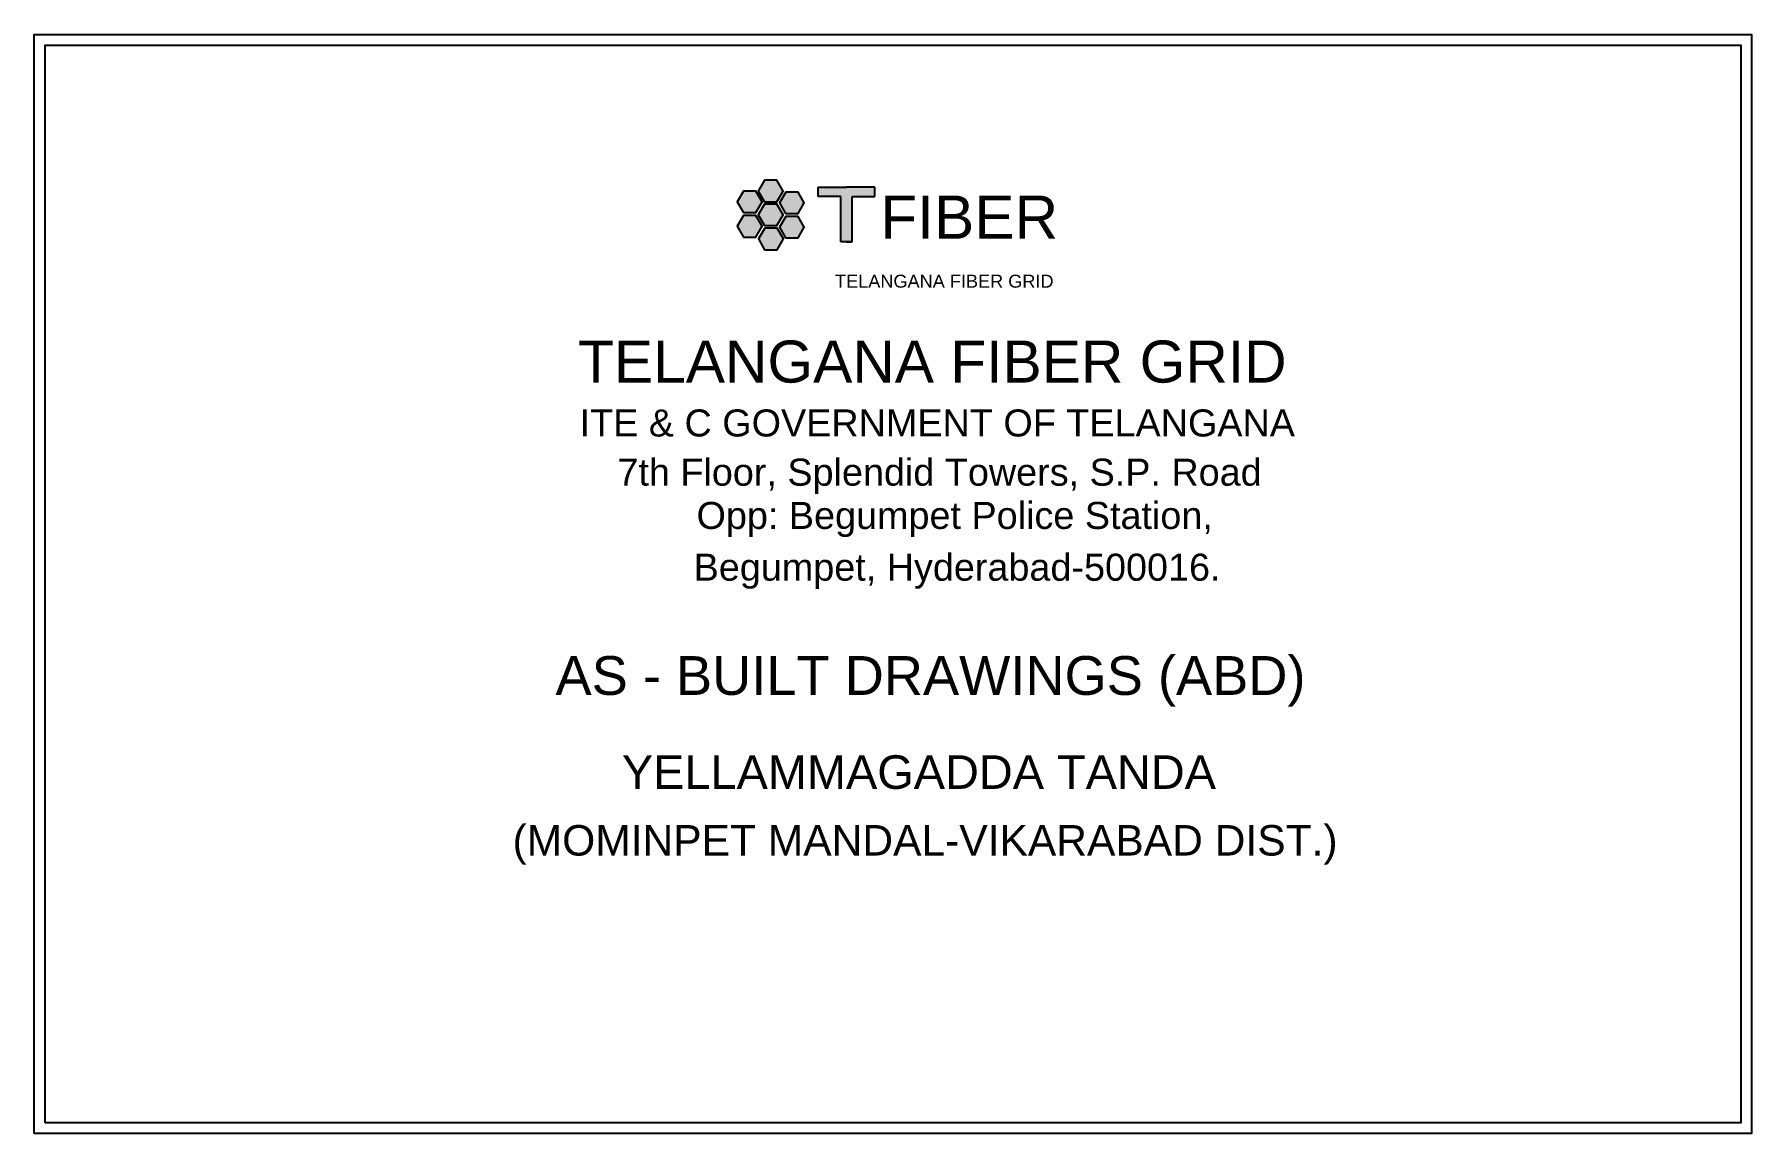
# Model space of a CAD drawing. Header units: inches. Extents: x 1464 to 5135, y 693 to 1291.
# Drawn here: x 1463.6 to 1860.7, y 862.5 to 1116.5 of the extents above; entities that cross this region are included whole.
import ezdxf
from ezdxf.enums import TextEntityAlignment as Align

# ---------------------------------------------------------------- set-up
doc = ezdxf.new("R2010")
doc.units = ezdxf.units.IN
doc.header["$MEASUREMENT"] = 0
doc.layers.add('Asbuilt_title', color=7, linetype='Continuous')
doc.layers.add('ROW', color=5, linetype='Continuous')
doc.styles.add('200', font='swisse.ttf')
doc.styles.get("Standard").update_dxf_attribs({"font": 'arial.ttf'})

msp = doc.modelspace()

# ---------------------------------------------------------------- texts
at = {"color": 18, "true_color": 0x000000}
msp.add_text('FIBER', height=10, dxfattribs=at).set_placement((1659.2, 1069.28))
at = {"color": 252, "true_color": 0x939598}
msp.add_text('TELANGANA FIBER GRID', height=3, dxfattribs=at).set_placement((1648.73, 1057.99))
at = {"layer": 'ROW', "color": 5, "style": '200'}
for s, height, p in [(' TELANGANA FIBER GRID', 9.7276, (1669.34, 1040.91)), ('ITE & C GOVERNMENT OF TELANGANA', 6.25, (1672.38, 1026.72)), ('7th Floor, Splendid Towers, S.P. Road', 6.25, (1672.9, 1015.35)), ('Opp: Begumpet Police Station,', 6.25, (1676.4, 1005.35)), ('Begumpet, Hyderabad-500016.', 6.25, (1676.95, 993.39))]:
    msp.add_text(s, height=height, dxfattribs=at).set_placement(p, align=Align.MIDDLE_CENTER)
at = {"layer": 'ROW', "color": 6, "style": '200'}
msp.add_text('AS - BUILT DRAWINGS (ABD) ', height=8.9745, dxfattribs=at).set_placement((1672.55, 968.35), align=Align.MIDDLE_CENTER)
at = {"layer": 'ROW', "color": 1, "style": '200'}
for s, height, p in [('YELLAMMAGADDA TANDA', 7.7624, (1668.13, 946.03)), ('(MOMINPET MANDAL-VIKARABAD DIST.)', 7.0435, (1669.55, 930.26))]:
    msp.add_text(s, height=height, dxfattribs=at).set_placement(p, align=Align.MIDDLE_CENTER)

# ---------------------------------------------------------------- hatches: boundary and pattern name
h = msp.add_hatch(color=256)
h.set_gradient(color1=(102, 0, 204), color2=(102, 0, 204), tint=1)
h.paths.add_polyline_path([(1635.3, 1072.32), (1636.74, 1074.81), (1635.31, 1077.3), (1632.44, 1077.3), (1630.99, 1074.82), (1632.42, 1072.33)])
h.paths.add_polyline_path([(1635.3, 1077.83), (1636.74, 1080.31), (1635.31, 1082.8), (1632.44, 1082.81), (1630.99, 1080.33), (1632.42, 1077.84)])
h.paths.add_polyline_path([(1626.11, 1077.84), (1627.54, 1075.35), (1630.41, 1075.35), (1631.85, 1077.83), (1630.42, 1080.32), (1627.55, 1080.33)])
h.paths.add_polyline_path([(1627.54, 1069.69), (1630.41, 1069.68), (1631.85, 1072.17), (1630.42, 1074.66), (1627.55, 1074.66), (1626.11, 1072.18)])
h.paths.add_polyline_path([(1631.03, 1069.25), (1632.46, 1066.76), (1635.33, 1066.75), (1636.78, 1069.24), (1635.35, 1071.73), (1632.47, 1071.73)])
h.paths.add_polyline_path([(1637.31, 1069.49), (1640.18, 1069.48), (1641.62, 1071.97), (1640.19, 1074.46), (1637.32, 1074.47), (1635.88, 1071.98)])
h.paths.add_polyline_path([(1640.19, 1080.07), (1637.32, 1080.08), (1635.88, 1077.6), (1637.31, 1075.11), (1640.18, 1075.1), (1641.62, 1077.58)])
h = msp.add_hatch(color=256)
h.set_gradient(color1=(102, 0, 204), color2=(102, 0, 204), tint=1)
h.paths.add_polyline_path([(1652.71, 1079.09), (1657.96, 1079.09), (1657.96, 1081.19), (1651.4, 1081.19), (1644.84, 1081.19), (1644.84, 1079.09), (1650.09, 1079.09), (1650.09, 1068.59), (1651.4, 1068.59), (1652.71, 1068.59)])

# ---------------------------------------------------------------- linework, layer by layer
for p, q in [((1644.84, 1079.09), (1644.84, 1081.19)), ((1644.84, 1081.19), (1651.4, 1081.19)), ((1657.96, 1081.19), (1651.4, 1081.19)), ((1657.96, 1079.09), (1657.96, 1081.19)), ((1650.09, 1079.09), (1644.84, 1079.09)), ((1650.09, 1068.59), (1650.09, 1079.09)), ((1652.71, 1068.59), (1652.71, 1079.09)), ((1652.71, 1079.09), (1657.96, 1079.09)), ((1651.4, 1068.59), (1650.09, 1068.59)), ((1652.71, 1068.59), (1651.4, 1068.59)), ((1651.4, 1068.59), (1652.71, 1068.59))]:
    msp.add_line(p, q)
for points in [[(1627.54, 1075.35), (1630.41, 1075.35), (1631.85, 1077.83), (1630.42, 1080.32), (1627.55, 1080.33), (1626.11, 1077.84)], [(1632.42, 1077.84), (1635.3, 1077.83), (1636.74, 1080.31), (1635.31, 1082.8), (1632.44, 1082.81), (1630.99, 1080.33)], [(1637.31, 1075.11), (1640.18, 1075.1), (1641.62, 1077.58), (1640.19, 1080.07), (1637.32, 1080.08), (1635.88, 1077.6)], [(1632.42, 1072.33), (1635.3, 1072.32), (1636.74, 1074.81), (1635.31, 1077.3), (1632.44, 1077.3), (1630.99, 1074.82)], [(1627.54, 1069.69), (1630.41, 1069.68), (1631.85, 1072.17), (1630.42, 1074.66), (1627.55, 1074.66), (1626.11, 1072.18)], [(1637.31, 1069.49), (1640.18, 1069.48), (1641.62, 1071.97), (1640.19, 1074.46), (1637.32, 1074.47), (1635.88, 1071.98)], [(1632.46, 1066.76), (1635.33, 1066.75), (1636.78, 1069.24), (1635.35, 1071.73), (1632.47, 1071.73), (1631.03, 1069.25)]]:
    msp.add_lwpolyline(points, close=True)
at = {"layer": 'Asbuilt_title'}
for points in [[(1463.59, 862.47), (1463.59, 1116.53), (1860.68, 1116.53), (1860.68, 862.47)], [(1466.08, 864.96), (1466.08, 1114.04), (1858.19, 1114.04), (1858.19, 864.96)]]:
    msp.add_lwpolyline(points, close=True, dxfattribs=at)

msp.set_redraw_order([(e.dxf.handle, doc.entitydb.next_handle()) for e in msp.query("TEXT MTEXT ATTDEF DIMENSION ARC_DIMENSION")])  # texts and dimensions are drawn at this point

doc.saveas('drawing.dxf')
